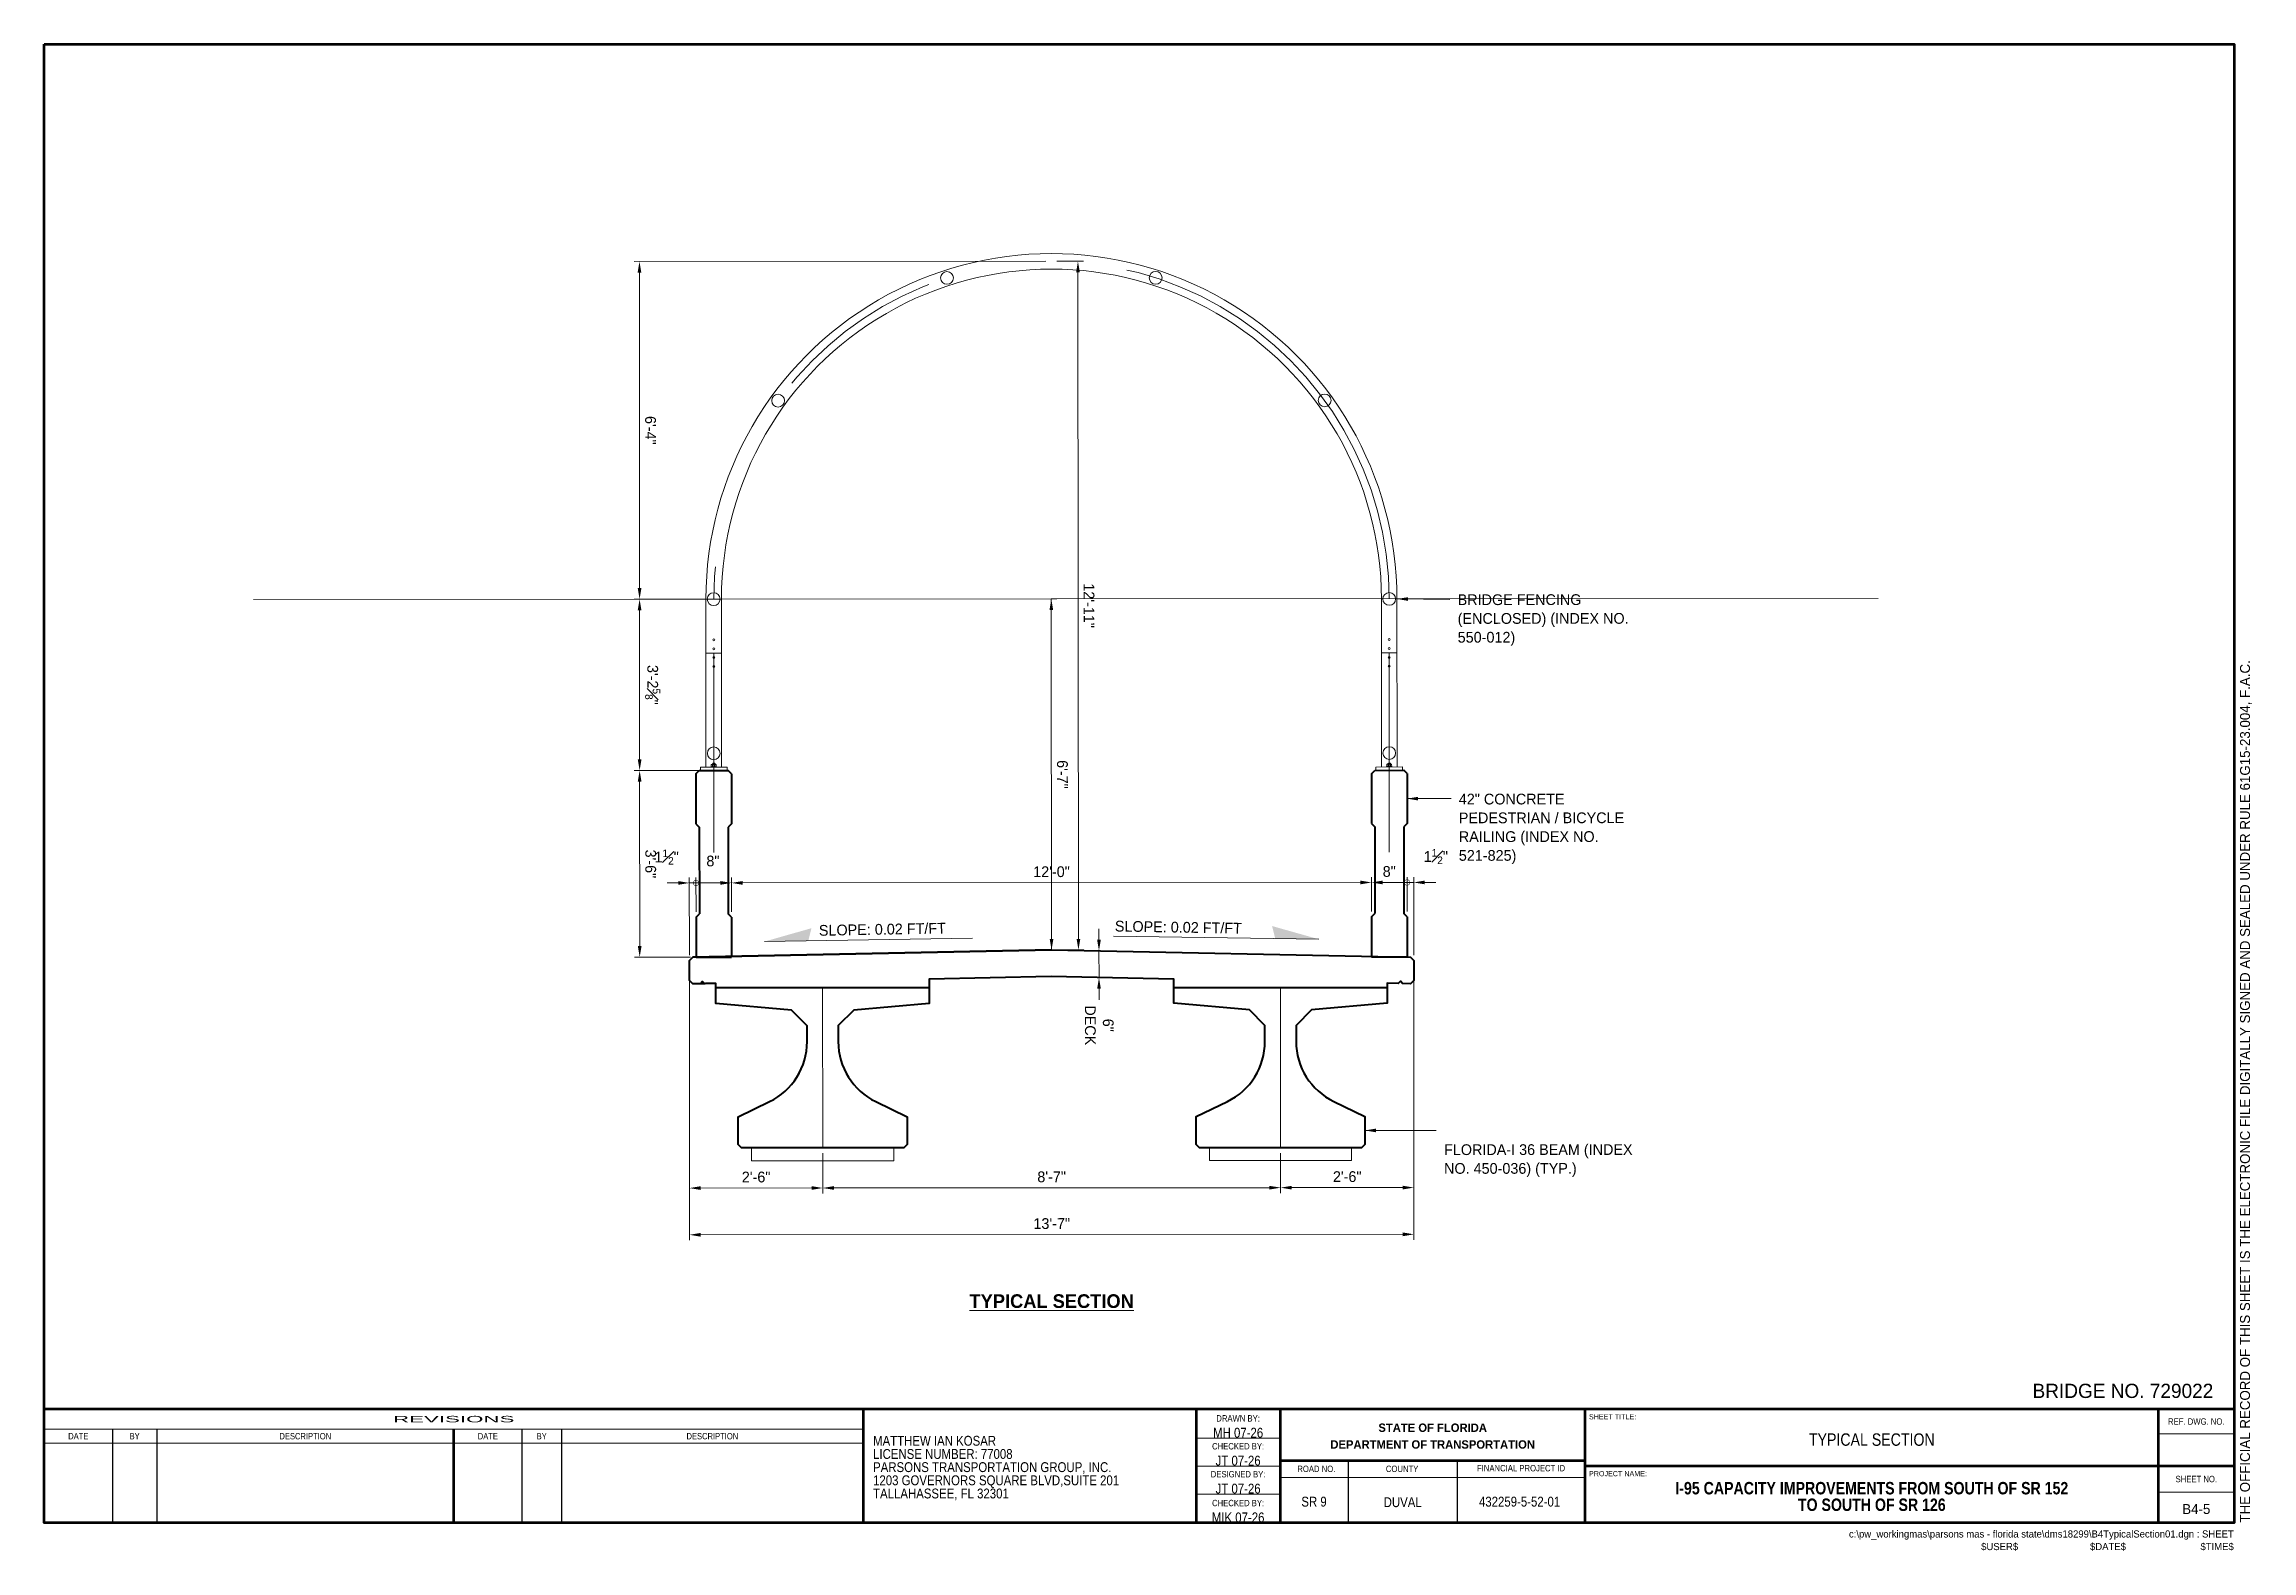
# Paper-space layout 'Sheet' of a CAD drawing. Extents: x 0.05 to 1.34, y -0.01 to 0.87.
import ezdxf
from ezdxf.enums import TextEntityAlignment as Align

# ---------------------------------------------------------------- set-up
doc = ezdxf.new("R2010")
doc.units = 0
doc.header["$LTSCALE"] = 12
doc.header["$MEASUREMENT"] = 0
doc.linetypes.add('DGN Style 4', pattern=[0.039449, 0.019712, -0.009856, 2.5e-05, -0.009856])
doc.linetypes.add('DGN Style 7', pattern=[0.04928, 0.022176, -0.009856, 0.007392, -0.009856])
doc.layers.add('ActivePts-ConstElements', color=14, linetype='Continuous', lineweight=0, plot=False)
for name, color, linetype, lineweight in [('BeamConc', 3, 'Continuous', 40), ('BearingPadMisc', 5, 'Continuous', 13), ('Border', 7, 'Continuous', 13), ('CL_Major', 1, 'DGN Style 7', 0), ('CL_Minor', 7, 'DGN Style 4', 0), ('DeckConc_pm', 134, 'Continuous', 40), ('Dimension', 7, 'Continuous', 0), ('SteelMisc', 40, 'Continuous', 13), ('Symbols', 7, 'Continuous', 13), ('TextMisc', 7, 'Continuous', 13), ('TextStructShtNo', 7, 'Continuous', 0), ('TextStructures', 7, 'Continuous', 0), ('TextStructuresLabel', 7, 'Continuous', 0), ('TrafBarrierConc', 3, 'Continuous', 40)]:
    doc.layers.add(name, color=color, linetype=linetype, lineweight=lineweight)
doc.styles.add('FDOT (Small)', font='', dxfattribs={"height": 0.005833})
doc.styles.add('FDOT Bold (Medium)', font='txt', dxfattribs={"height": 0.008333})
doc.styles.add('FDOT Structures Annotation', font='', dxfattribs={"height": 0.0063})
doc.styles.add('FDOT Structures Elevation Scale Text', font='', dxfattribs={"height": 0.0063})
doc.styles.add('FDOT Structures Views_SectionArrow', font='txt', dxfattribs={"height": 0.008})
doc.styles.add('Style-Arial', font='arial.ttf')
doc.styles.add('Style-FDOT', font='')
doc.styles.add('Style-FDOT Bold', font='txt')
doc.styles.add('Style-FDOT Imprint Bold', font='')
doc.styles.add('Style-FDOT Mono', font='')
doc.styles.get('FDOT (Small)').set_extended_font_data('FDOT')
doc.styles.get('FDOT Structures Annotation').set_extended_font_data('FDOT')
doc.styles.get('FDOT Structures Elevation Scale Text').set_extended_font_data('FDOT')
doc.styles.get('Style-FDOT').set_extended_font_data('FDOT')
doc.styles.get('Style-FDOT Imprint Bold').set_extended_font_data('FDOT Imprint Bold')
doc.styles.get('Style-FDOT Mono').set_extended_font_data('FDOT Mono')
doc.dimstyles.new('FDOT Structures Line Leader', dxfattribs={"dimtxt": 0.0063, "dimasz": 0.006509, "dimexe": 0.00315, "dimexo": 0.00315, "dimgap": 0.00315, "dimtad": 1, "dimdec": 3, "dimlfac": 12, "dimzin": 11, "dimdsep": 46, "dimlunit": 4, "dimtxsty": 'FDOT Structures Annotation', "dimcen": 0, "dimaunit": 1, "dimadec": 8, "dimazin": 3, "dimtfac": 0.7, "dimtdec": 0, "dimtmove": 1, "dimatfit": 3, "dimldrblk": 'NONE', "dimfxl": 1, "dimfrac": 1, "dimtolj": 1, "dimtzin": 11, "dimlwd": 0, "dimlwe": 0, "dimarcsym": 0})
doc.dimstyles.new('FDOT Structures Note-Arrow', dxfattribs={"dimtxt": 0.0063, "dimasz": 0.006509, "dimexe": 0.00315, "dimexo": 0.00315, "dimgap": 0.00315, "dimtad": 1, "dimdec": 3, "dimlfac": 12, "dimzin": 15, "dimdsep": 46, "dimlunit": 4, "dimtxsty": 'FDOT Structures Annotation', "dimcen": 0, "dimclrd": 256, "dimclre": 256, "dimaunit": 1, "dimadec": 8, "dimazin": 3, "dimtfac": 0.7, "dimtdec": 0, "dimtofl": 0, "dimtmove": 1, "dimatfit": 1, "dimfxl": 1, "dimfrac": 1, "dimtolj": 1, "dimtzin": 15, "dimlwd": -1, "dimlwe": 0, "dimarcsym": 0})

psp = doc.layouts.new('Sheet')

# ---------------------------------------------------------------- texts
at = {"layer": 'Dimension', "linetype": 'Continuous', "lineweight": 0, "char_height": 0.0063, "rotation": 0.0390184, "line_spacing_factor": 1.047619, "style": 'FDOT Structures Elevation Scale Text'}
for s, insert, width, attachment_point in [('BRIDGE FENCING (ENCLOSED) (INDEX NO. 550-012)', (0.874167, 0.548389), 0.10035, 1), ('42" CONCRETE PEDESTRIAN / BICYCLE RAILING (INDEX NO. 521-825)', (0.874858, 0.390327), 0.1116, 7), ('FLORIDA-I 36 BEAM (INDEX NO. 450-036) (TYP.)', (0.866199, 0.20688), 0.1116, 7)]:
    psp.add_mtext(s, dxfattribs=dict(at, insert=insert, width=width, attachment_point=attachment_point))

# ---------------------------------------------------------------- blocks, each defined once
blk = doc.blocks.new('Beam-FI-36')
at = {"layer": 'BeamConc', "flags": 128}
blk.add_lwpolyline([(2, 0), (2, -0.291667), (0.583333, -0.416667), (0.291667, -0.708334), (0.291667, -1.007863, 0.287591), (0.997216, -2.133062), (1.583333, -2.416667), (1.583334, -2.9375), (1.520834, -3), (-1.520834, -3), (-1.583333, -2.9375), (-1.583333, -2.416667), (-0.997216, -2.133062, 0.287591), (-0.291667, -1.007863), (-0.291667, -0.708334), (-0.583333, -0.416667), (-2, -0.291667), (-2, 0)], format="xyb", dxfattribs=at)
at = {"layer": 'CL_Minor'}
blk.add_line((0, 0), (0, -3), dxfattribs=at)
blk = doc.blocks.new('Beam-FI-36_1')
at = {"layer": 'BeamConc', "flags": 128}
blk.add_lwpolyline([(2, 0), (2, -0.291667), (0.583333, -0.416667), (0.291667, -0.708334), (0.291667, -1.007863, 0.287591), (0.997216, -2.133062), (1.583334, -2.416667), (1.583334, -2.9375), (1.520834, -3), (-1.520834, -3), (-1.583333, -2.9375), (-1.583333, -2.416667), (-0.997216, -2.133062, 0.287591), (-0.291667, -1.007863), (-0.291667, -0.708334), (-0.583333, -0.416667), (-2, -0.291667), (-2, 0)], format="xyb", dxfattribs=at)
at = {"layer": 'CL_Minor'}
blk.add_line((0, 0), (0, -3), dxfattribs=at)
blk = doc.blocks.new('*U5')
at = {"layer": 'TrafBarrierConc'}
for p, q in [((0.666655, 0.78684), (1.30825, 1.175241)), ((1.653495, 0.604934), (1.30825, 1.175241)), ((-0.744568, -0.140529), (0.645555, 0.701007)), ((0.666655, 0.78684), (0.645555, 0.701007)), ((1.0119, 0.216533), (1.653495, 0.604934)), ((-0.464056, -0.603904), (0.926067, 0.237632)), ((1.0119, 0.216533), (0.926067, 0.237632)), ((-1.632395, -0.604931), (-0.830401, -0.11943)), ((-0.830401, -0.11943), (-0.744568, -0.140529)), ((-1.632395, -0.604931), (-1.653495, -0.690764)), ((-1.372983, -1.154139), (-1.653495, -0.690764)), ((-1.28715, -1.175238), (-0.485156, -0.689737)), ((-0.485156, -0.689737), (-0.464056, -0.603904)), ((-1.28715, -1.175238), (-1.372983, -1.154139))]:
    blk.add_line(p, q, dxfattribs=at)
blk = doc.blocks.new('*U6')
at = {"layer": 'TrafBarrierConc'}
for p, q in [((0.666655, 0.78684), (1.30825, 1.175241)), ((1.653495, 0.604934), (1.30825, 1.175241)), ((-0.744568, -0.140529), (0.645555, 0.701007)), ((0.666655, 0.78684), (0.645555, 0.701007)), ((1.0119, 0.216533), (1.653495, 0.604934)), ((-0.464056, -0.603904), (0.926067, 0.237632)), ((1.0119, 0.216533), (0.926067, 0.237632)), ((-1.632395, -0.604931), (-0.830401, -0.11943)), ((-0.830401, -0.11943), (-0.744568, -0.140529)), ((-1.632395, -0.604931), (-1.653495, -0.690764)), ((-1.372983, -1.154139), (-1.653495, -0.690764)), ((-1.28715, -1.175238), (-0.485156, -0.689737)), ((-0.485156, -0.689737), (-0.464056, -0.603904)), ((-1.28715, -1.175238), (-1.372983, -1.154139))]:
    blk.add_line(p, q, dxfattribs=at)
blk = doc.blocks.new('*D7')
at = {"layer": 'Defpoints', "color": 0, "linetype": 'Continuous', "lineweight": 0, "transparency": 16777216}
for p in [(0.663991, 0.339426), (0.663991, 0.339426), (0.664002, 0.323798)]:
    blk.add_point(p, dxfattribs=at)
at = {"layer": 'Dimension', "color": 0, "linetype": 'Continuous', "lineweight": 0, "transparency": 16777216}
for p, q in [((0.663986, 0.345935), (0.663982, 0.352444)), ((0.664002, 0.323798), (0.663991, 0.339426)), ((0.664006, 0.317289), (0.66401, 0.31078))]:
    blk.add_line(p, q, dxfattribs=at)
for points in [[(0.665071, 0.345936), (0.662902, 0.345934), (0.663991, 0.339426)], [(0.665091, 0.31729), (0.662921, 0.317288), (0.664002, 0.323798)]]:
    blk.add_solid(points, dxfattribs=at)
at = {"layer": 'Dimension', "color": 0, "linetype": 'Continuous', "lineweight": 0, "transparency": 16777216, "insert": (0.664129, 0.295828), "char_height": 0.0063, "attachment_point": 5, "rotation": 270.039018, "style": 'Style-FDOT Bold'}
blk.add_mtext('\\A1;6"\\PDECK', dxfattribs=at)
blk = doc.blocks.new('_None')
blk = doc.blocks.new('*D8')
at = {"layer": 'Defpoints', "color": 0, "linetype": 'Continuous', "lineweight": 0, "transparency": 16777216}
for p in [(0.423967, 0.32198), (0.848446, 0.322125), (0.848547, 0.173327)]:
    blk.add_point(p, dxfattribs=at)
at = {"layer": 'Dimension', "linetype": 'Continuous', "lineweight": 0, "transparency": 16777216}
for p, q in [((0.423969, 0.31883), (0.424071, 0.169888)), ((0.848448, 0.318975), (0.84855, 0.170177))]:
    blk.add_line(p, q, dxfattribs=at)
at = {"layer": 'Dimension', "color": 0, "linetype": 'Continuous', "lineweight": 0, "transparency": 16777216}
blk.add_line((0.430578, 0.173042), (0.842038, 0.173323), dxfattribs=at)
for points in [[(0.430577, 0.174127), (0.430579, 0.171957), (0.424069, 0.173038)], [(0.842038, 0.174407), (0.842039, 0.172238), (0.848547, 0.173327)]]:
    blk.add_solid(points, dxfattribs=at)
at = {"layer": 'Dimension', "color": 0, "linetype": 'Continuous', "lineweight": 0, "transparency": 16777216, "insert": (0.636304, 0.179593), "char_height": 0.0063, "attachment_point": 5, "rotation": 0.039018, "style": 'Style-FDOT Bold'}
blk.add_mtext('\\A1;13\'-7"', dxfattribs=at)
blk = doc.blocks.new('*D9')
at = {"layer": 'Defpoints', "color": 0, "linetype": 'Continuous', "lineweight": 0, "transparency": 16777216}
for p in [(0.82368, 0.379519), (0.448694, 0.359179), (0.823694, 0.359307)]:
    blk.add_point(p, dxfattribs=at)
at = {"layer": 'Dimension', "linetype": 'Continuous', "lineweight": 0, "transparency": 16777216}
for p, q in [((0.448692, 0.362329), (0.448678, 0.382414)), ((0.823692, 0.362457), (0.823678, 0.382669))]:
    blk.add_line(p, q, dxfattribs=at)
at = {"layer": 'Dimension', "color": 0, "linetype": 'Continuous', "lineweight": 0, "transparency": 16777216}
blk.add_line((0.45519, 0.379268), (0.817171, 0.379515), dxfattribs=at)
for points in [[(0.455189, 0.380353), (0.45519, 0.378183), (0.44868, 0.379264)], [(0.81717, 0.3806), (0.817172, 0.37843), (0.82368, 0.379519)]]:
    blk.add_solid(points, dxfattribs=at)
at = {"layer": 'Dimension', "color": 0, "linetype": 'Continuous', "lineweight": 0, "transparency": 16777216, "insert": (0.636176, 0.385802), "char_height": 0.0063, "attachment_point": 5, "rotation": 0.039018, "style": 'Style-FDOT Bold'}
blk.add_mtext('\\A1;12\'-0"', dxfattribs=at)
blk = doc.blocks.new('TerminatorDotX_0.3')
at = {"color": 0, "linetype": 'ByBlock', "lineweight": -2}
blk.add_line((0, 0), (-1, 0), dxfattribs=at)
at = {"color": 0, "linetype": 'ByBlock', "lineweight": -2, "const_width": 0.5}
blk.add_lwpolyline([(-0.021196, 0, 1), (0.021196, 0, 1)], format="xyb", close=True, dxfattribs=at)
blk = doc.blocks.new('*D11')
at = {"layer": 'Defpoints', "color": 0, "linetype": 'Continuous', "lineweight": 0, "transparency": 16777216}
for p in [(0.844513, 0.379533), (0.844527, 0.359314), (0.848442, 0.333847)]:
    blk.add_point(p, dxfattribs=at)
at = {"layer": 'Dimension', "color": 0, "linetype": 'Continuous', "lineweight": 0, "transparency": 16777216}
for p, q in [((0.838004, 0.379529), (0.831495, 0.379524)), ((0.848411, 0.379536), (0.844513, 0.379533)), ((0.85492, 0.37954), (0.861429, 0.379545))]:
    blk.add_line(p, q, dxfattribs=at)
at = {"layer": 'Dimension', "linetype": 'Continuous', "lineweight": 0, "transparency": 16777216}
for p, q in [((0.844525, 0.362464), (0.844511, 0.382683)), ((0.84844, 0.336997), (0.848409, 0.382686))]:
    blk.add_line(p, q, dxfattribs=at)
at = {"layer": 'Dimension', "color": 0, "linetype": 'Continuous', "lineweight": 0, "transparency": 16777216}
blk.add_solid([(0.854919, 0.380625), (0.854921, 0.378456), (0.848411, 0.379536)], dxfattribs=at)
at = {"layer": 'Dimension', "color": 0, "linetype": 'Continuous', "lineweight": 0, "transparency": 16777216, "xscale": 0.006509, "yscale": 0.006509, "zscale": 0.006509, "rotation": 0.039039}
blk.add_blockref('TerminatorDotX_0.3', (0.844513, 0.379533), dxfattribs=at)
at = {"layer": 'Dimension', "color": 0, "linetype": 'Continuous', "lineweight": 0, "transparency": 16777216, "insert": (0.861372, 0.394737), "char_height": 0.0063, "attachment_point": 5, "rotation": 0.039018, "style": 'Style-FDOT Bold'}
blk.add_mtext('\\A1;1{\\H0.7x;\\S1#2;}"', dxfattribs=at)
blk = doc.blocks.new('*D12')
at = {"layer": 'Defpoints', "color": 0, "linetype": 'Continuous', "lineweight": 0, "transparency": 16777216}
for p in [(0.844513, 0.379533), (0.823694, 0.359307), (0.844527, 0.359314)]:
    blk.add_point(p, dxfattribs=at)
at = {"layer": 'Dimension', "linetype": 'Continuous', "lineweight": 0, "transparency": 16777216}
for p, q in [((0.823692, 0.362457), (0.823678, 0.382669)), ((0.844525, 0.362464), (0.844511, 0.382683))]:
    blk.add_line(p, q, dxfattribs=at)
at = {"layer": 'Dimension', "color": 0, "linetype": 'Continuous', "lineweight": 0, "transparency": 16777216}
blk.add_line((0.830189, 0.379524), (0.838004, 0.379529), dxfattribs=at)
blk.add_solid([(0.830188, 0.380608), (0.83019, 0.378439), (0.82368, 0.379519)], dxfattribs=at)
at = {"layer": 'Dimension', "color": 0, "linetype": 'Continuous', "lineweight": 0, "transparency": 16777216, "xscale": 0.006509, "yscale": 0.006509, "zscale": 0.006509, "rotation": 0.039039}
blk.add_blockref('TerminatorDotX_0.3', (0.844513, 0.379533), dxfattribs=at)
at = {"layer": 'Dimension', "color": 0, "linetype": 'Continuous', "lineweight": 0, "transparency": 16777216, "insert": (0.834092, 0.385937), "char_height": 0.0063, "attachment_point": 5, "rotation": 0.039018, "style": 'Style-FDOT Bold'}
blk.add_mtext('\\A1;8"', dxfattribs=at)
blk = doc.blocks.new('*D13')
at = {"layer": 'Defpoints', "color": 0, "linetype": 'Continuous', "lineweight": 0, "transparency": 16777216}
for p in [(0.427847, 0.379249), (0.427861, 0.359172), (0.448694, 0.359179)]:
    blk.add_point(p, dxfattribs=at)
at = {"layer": 'Dimension', "linetype": 'Continuous', "lineweight": 0, "transparency": 16777216}
for p, q in [((0.427859, 0.362322), (0.427845, 0.382399)), ((0.448692, 0.362329), (0.448678, 0.382414))]:
    blk.add_line(p, q, dxfattribs=at)
at = {"layer": 'Dimension', "color": 0, "linetype": 'Continuous', "lineweight": 0, "transparency": 16777216}
blk.add_line((0.442171, 0.379259), (0.434356, 0.379254), dxfattribs=at)
blk.add_solid([(0.442171, 0.380344), (0.442172, 0.378174), (0.44868, 0.379264)], dxfattribs=at)
at = {"layer": 'Dimension', "color": 0, "linetype": 'Continuous', "lineweight": 0, "transparency": 16777216, "xscale": 0.006509, "yscale": 0.006509, "zscale": 0.006509, "rotation": 180.039039}
blk.add_blockref('TerminatorDotX_0.3', (0.427847, 0.379249), dxfattribs=at)
at = {"layer": 'Dimension', "color": 0, "linetype": 'Continuous', "lineweight": 0, "transparency": 16777216, "insert": (0.437782, 0.392076), "char_height": 0.0063, "attachment_point": 5, "rotation": 0.039018, "style": 'Style-FDOT Bold'}
blk.add_mtext('\\A1;8"', dxfattribs=at)
blk = doc.blocks.new('*D14')
at = {"layer": 'Defpoints', "color": 0, "linetype": 'Continuous', "lineweight": 0, "transparency": 16777216}
for p in [(0.427847, 0.379249), (0.427861, 0.359172), (0.423963, 0.333702)]:
    blk.add_point(p, dxfattribs=at)
at = {"layer": 'Dimension', "color": 0, "linetype": 'Continuous', "lineweight": 0, "transparency": 16777216}
for p, q in [((0.417423, 0.379242), (0.410914, 0.379238)), ((0.423932, 0.379247), (0.427847, 0.379249)), ((0.434356, 0.379254), (0.440865, 0.379258))]:
    blk.add_line(p, q, dxfattribs=at)
at = {"layer": 'Dimension', "linetype": 'Continuous', "lineweight": 0, "transparency": 16777216}
for p, q in [((0.423961, 0.336852), (0.42393, 0.382397)), ((0.427859, 0.362322), (0.427845, 0.382399))]:
    blk.add_line(p, q, dxfattribs=at)
at = {"layer": 'Dimension', "color": 0, "linetype": 'Continuous', "lineweight": 0, "transparency": 16777216}
blk.add_solid([(0.417422, 0.380327), (0.417424, 0.378157), (0.423932, 0.379247)], dxfattribs=at)
at = {"layer": 'Dimension', "color": 0, "linetype": 'Continuous', "lineweight": 0, "transparency": 16777216, "xscale": 0.006509, "yscale": 0.006509, "zscale": 0.006509, "rotation": 180.039039}
blk.add_blockref('TerminatorDotX_0.3', (0.427847, 0.379249), dxfattribs=at)
at = {"layer": 'Dimension', "color": 0, "linetype": 'Continuous', "lineweight": 0, "transparency": 16777216, "insert": (0.410673, 0.39443), "char_height": 0.0063, "attachment_point": 5, "rotation": 0.039018, "style": 'Style-FDOT Bold'}
blk.add_mtext('\\A1;1{\\H0.7x;\\S1#2;}"', dxfattribs=at)
blk = doc.blocks.new('Arrow-Slope-Right')
at = {"layer": 'Dimension'}
blk.add_line((0.060201, -0.00095), (-0.060201, 0.00095), dxfattribs=at)
at = {"layer": 'Symbols', "color": 7, "linetype": 'Continuous', "lineweight": 0, "extrusion": (0, 0, -1)}
blk.add_solid([(-0.060201, -0.00095), (-0.032762, 0.006823), (-0.034613, -0.00055)], dxfattribs=at)
at = {"layer": 'TextStructures', "lineweight": 13, "insert": (-0.059323, 0.010021), "char_height": 0.0063, "attachment_point": 1, "rotation": 358.965869, "line_spacing_factor": 0.6, "style": 'Style-FDOT', "bg_fill": 3, "box_fill_scale": 1, "bg_fill_color": 7, "bg_fill_transparency": 0}
blk.add_mtext('SLOPE: 0.02 FT/FT', dxfattribs=at)
blk = doc.blocks.new('Arrow-Slope-Left')
at = {"layer": 'Dimension'}
blk.add_line((-0.060865, -0.000952), (0.060865, 0.000952), dxfattribs=at)
at = {"layer": 'Symbols', "color": 7, "linetype": 'Continuous', "lineweight": 0, "extrusion": (0, 0, -1)}
blk.add_solid([(0.035277, -0.000552), (0.060865, -0.000952), (0.033427, 0.006821)], dxfattribs=at)
at = {"layer": 'TextStructures', "color": 7, "linetype": 'Continuous', "lineweight": 13, "insert": (-0.029132, 0.008671), "char_height": 0.0063, "attachment_point": 1, "rotation": 0.998716, "line_spacing_factor": 0.6, "style": 'Style-FDOT', "bg_fill": 3, "box_fill_scale": 1, "bg_fill_color": 7, "bg_fill_transparency": 0}
blk.add_mtext('SLOPE: 0.02 FT/FT', dxfattribs=at)
blk = doc.blocks.new('*D19')
at = {"layer": 'Defpoints', "color": 0, "linetype": 'Continuous', "lineweight": 0, "transparency": 16777216}
for p in [(0.423965, 0.327841), (0.502098, 0.224018), (0.502114, 0.200478)]:
    blk.add_point(p, dxfattribs=at)
at = {"layer": 'Dimension', "linetype": 'Continuous', "lineweight": 0, "transparency": 16777216}
for p, q in [((0.423967, 0.324691), (0.424054, 0.197275)), ((0.5021, 0.220868), (0.502116, 0.197328))]:
    blk.add_line(p, q, dxfattribs=at)
at = {"layer": 'Dimension', "color": 0, "linetype": 'Continuous', "lineweight": 0, "transparency": 16777216}
blk.add_line((0.430561, 0.20043), (0.495605, 0.200474), dxfattribs=at)
for points in [[(0.43056, 0.201514), (0.430562, 0.199345), (0.424052, 0.200425)], [(0.495604, 0.201559), (0.495606, 0.199389), (0.502114, 0.200478)]]:
    blk.add_solid(points, dxfattribs=at)
at = {"layer": 'Dimension', "color": 0, "linetype": 'Continuous', "lineweight": 0, "transparency": 16777216, "insert": (0.463079, 0.206863), "char_height": 0.0063, "attachment_point": 5, "rotation": 0.039018, "style": 'Style-FDOT Bold'}
blk.add_mtext('\\A1;2\'-6"', dxfattribs=at)
blk = doc.blocks.new('*D17')
at = {"layer": 'Defpoints', "color": 0, "linetype": 'Continuous', "lineweight": 0, "transparency": 16777216}
for p in [(0.502098, 0.224018), (0.770382, 0.224109), (0.770398, 0.200661)]:
    blk.add_point(p, dxfattribs=at)
at = {"layer": 'Dimension', "linetype": 'Continuous', "lineweight": 0, "transparency": 16777216}
for p, q in [((0.5021, 0.220868), (0.502116, 0.197328)), ((0.770384, 0.220959), (0.7704, 0.197511))]:
    blk.add_line(p, q, dxfattribs=at)
at = {"layer": 'Dimension', "color": 0, "linetype": 'Continuous', "lineweight": 0, "transparency": 16777216}
blk.add_line((0.508623, 0.200483), (0.763889, 0.200657), dxfattribs=at)
for points in [[(0.508622, 0.201568), (0.508624, 0.199398), (0.502114, 0.200478)], [(0.763888, 0.201742), (0.76389, 0.199572), (0.770398, 0.200661)]]:
    blk.add_solid(points, dxfattribs=at)
at = {"layer": 'Dimension', "color": 0, "linetype": 'Continuous', "lineweight": 0, "transparency": 16777216, "insert": (0.636252, 0.206981), "char_height": 0.0063, "attachment_point": 5, "rotation": 0.039018, "style": 'Style-FDOT Bold'}
blk.add_mtext('\\A1;8\'-7"', dxfattribs=at)
blk = doc.blocks.new('*D18')
at = {"layer": 'Defpoints', "color": 0, "linetype": 'Continuous', "lineweight": 0, "transparency": 16777216}
for p in [(0.848444, 0.327986), (0.770382, 0.224109), (0.848531, 0.200714)]:
    blk.add_point(p, dxfattribs=at)
at = {"layer": 'Dimension', "linetype": 'Continuous', "lineweight": 0, "transparency": 16777216}
for p, q in [((0.848446, 0.324836), (0.848533, 0.197564)), ((0.770384, 0.220959), (0.7704, 0.197511))]:
    blk.add_line(p, q, dxfattribs=at)
at = {"layer": 'Dimension', "color": 0, "linetype": 'Continuous', "lineweight": 0, "transparency": 16777216}
blk.add_line((0.776907, 0.200666), (0.842022, 0.20071), dxfattribs=at)
for points in [[(0.776906, 0.20175), (0.776908, 0.199581), (0.770398, 0.200661)], [(0.842021, 0.201795), (0.842022, 0.199625), (0.848531, 0.200714)]]:
    blk.add_solid(points, dxfattribs=at)
at = {"layer": 'Dimension', "color": 0, "linetype": 'Continuous', "lineweight": 0, "transparency": 16777216, "insert": (0.80946, 0.207099), "char_height": 0.0063, "attachment_point": 5, "rotation": 0.039018, "style": 'Style-FDOT Bold'}
blk.add_mtext('\\A1;2\'-6"', dxfattribs=at)
blk = doc.blocks.new('*D21')
at = {"layer": 'Defpoints', "color": 0, "lineweight": 0, "transparency": 16777216}
for p in [(0.438215, 0.545567), (0.63606, 0.545702), (0.636201, 0.339972)]:
    blk.add_point(p, dxfattribs=at)
at = {"layer": 'Dimension', "lineweight": 0, "transparency": 16777216}
blk.add_line((0.441365, 0.545569), (0.63921, 0.545704), dxfattribs=at)
at = {"layer": 'Dimension', "transparency": 16777216}
blk.add_line((0.636196, 0.346482), (0.636065, 0.539192), dxfattribs=at)
at = {"layer": 'Dimension', "lineweight": 0, "transparency": 16777216}
for points in [[(0.63715, 0.539193), (0.63498, 0.539192), (0.63606, 0.545702)], [(0.637281, 0.346482), (0.635111, 0.346481), (0.636201, 0.339972)]]:
    blk.add_solid(points, dxfattribs=at)
at = {"layer": 'Dimension', "color": 0, "transparency": 16777216, "insert": (0.642541, 0.442841), "char_height": 0.0063, "attachment_point": 5, "rotation": 270.039018, "style": 'Style-FDOT Bold'}
blk.add_mtext('\\A1;6\'-7"', dxfattribs=at)
blk = doc.blocks.new('*D20')
at = {"layer": 'Defpoints', "color": 0, "lineweight": 0, "transparency": 16777216}
for p in [(0.636064, 0.743551), (0.651676, 0.743561), (0.636201, 0.339972)]:
    blk.add_point(p, dxfattribs=at)
at = {"layer": 'Dimension', "lineweight": 0, "transparency": 16777216}
for p, q in [((0.639214, 0.743553), (0.654826, 0.743564)), ((0.639351, 0.339975), (0.655101, 0.339985))]:
    blk.add_line(p, q, dxfattribs=at)
at = {"layer": 'Dimension', "transparency": 16777216}
blk.add_line((0.651946, 0.346492), (0.65168, 0.737052), dxfattribs=at)
at = {"layer": 'Dimension', "lineweight": 0, "transparency": 16777216}
for points in [[(0.652765, 0.737053), (0.650595, 0.737052), (0.651676, 0.743561)], [(0.653031, 0.346493), (0.650861, 0.346492), (0.651951, 0.339983)]]:
    blk.add_solid(points, dxfattribs=at)
at = {"layer": 'Dimension', "color": 0, "transparency": 16777216, "insert": (0.658163, 0.541777), "char_height": 0.0063, "attachment_point": 5, "rotation": 270.039018, "style": 'Style-FDOT Bold'}
blk.add_mtext('\\A1;12\'-11"', dxfattribs=at)
blk = doc.blocks.new('*D22')
at = {"layer": 'Defpoints', "color": 0, "lineweight": 0, "transparency": 16777216}
for p in [(0.394828, 0.445098), (0.438248, 0.445113), (0.427869, 0.335735)]:
    blk.add_point(p, dxfattribs=at)
at = {"layer": 'Dimension', "lineweight": 0, "transparency": 16777216}
for p, q in [((0.435098, 0.445112), (0.391678, 0.445097)), ((0.424719, 0.335734), (0.391716, 0.335722))]:
    blk.add_line(p, q, dxfattribs=at)
at = {"layer": 'Dimension', "transparency": 16777216}
blk.add_line((0.394864, 0.342233), (0.394831, 0.438589), dxfattribs=at)
at = {"layer": 'Dimension', "lineweight": 0, "transparency": 16777216}
for points in [[(0.395916, 0.43859), (0.393746, 0.438589), (0.394828, 0.445098)], [(0.395948, 0.342233), (0.393779, 0.342232), (0.394866, 0.335723)]]:
    blk.add_solid(points, dxfattribs=at)
at = {"layer": 'Dimension', "color": 0, "transparency": 16777216, "insert": (0.401258, 0.390413), "char_height": 0.0063, "attachment_point": 5, "rotation": 270.019538, "style": 'Style-FDOT Bold'}
blk.add_mtext('\\A1;3\'-6"', dxfattribs=at)
blk = doc.blocks.new('*D23')
at = {"layer": 'Defpoints', "color": 0, "lineweight": 0, "transparency": 16777216}
for p in [(0.394794, 0.545552), (0.438215, 0.545567), (0.438248, 0.445113)]:
    blk.add_point(p, dxfattribs=at)
at = {"layer": 'Dimension', "lineweight": 0, "transparency": 16777216}
for p, q in [((0.435065, 0.545566), (0.391644, 0.545551)), ((0.435098, 0.445112), (0.391678, 0.445097))]:
    blk.add_line(p, q, dxfattribs=at)
at = {"layer": 'Dimension', "transparency": 16777216}
blk.add_line((0.394826, 0.451608), (0.394796, 0.539043), dxfattribs=at)
at = {"layer": 'Dimension', "lineweight": 0, "transparency": 16777216}
for points in [[(0.395881, 0.539043), (0.393712, 0.539042), (0.394794, 0.545552)], [(0.395911, 0.451608), (0.393741, 0.451607), (0.394828, 0.445098)]]:
    blk.add_solid(points, dxfattribs=at)
at = {"layer": 'Dimension', "color": 0, "transparency": 16777216, "insert": (0.402494, 0.495328), "char_height": 0.0063, "attachment_point": 5, "rotation": 270.019538, "style": 'Style-FDOT Bold'}
blk.add_mtext('\\A1;3\'-2{\\H0.7x;\\S5#8;}"', dxfattribs=at)
blk = doc.blocks.new('*D24')
at = {"layer": 'Defpoints', "color": 0, "lineweight": 0, "transparency": 16777216}
for p in [(0.394727, 0.743469), (0.636064, 0.743551), (0.438215, 0.545567)]:
    blk.add_point(p, dxfattribs=at)
at = {"layer": 'Dimension', "lineweight": 0, "transparency": 16777216}
for p, q in [((0.632914, 0.74355), (0.391577, 0.743467)), ((0.435065, 0.545566), (0.391644, 0.545551))]:
    blk.add_line(p, q, dxfattribs=at)
at = {"layer": 'Dimension', "transparency": 16777216}
blk.add_line((0.394792, 0.552061), (0.394729, 0.736959), dxfattribs=at)
at = {"layer": 'Dimension', "lineweight": 0, "transparency": 16777216}
for points in [[(0.395814, 0.73696), (0.393644, 0.736959), (0.394727, 0.743469)], [(0.395877, 0.552061), (0.393707, 0.552061), (0.394794, 0.545552)]]:
    blk.add_solid(points, dxfattribs=at)
at = {"layer": 'Dimension', "color": 0, "transparency": 16777216, "insert": (0.401171, 0.644512), "char_height": 0.0063, "attachment_point": 5, "rotation": 270.019538, "style": 'Style-FDOT Bold'}
blk.add_mtext('\\A1;6\'-4"', dxfattribs=at)
blk = doc.blocks.new('11x17 Structures Sheet Border')
at = {"layer": 'Border', "lineweight": 80}
blk.add_line((1.329161, 0.070862), (0.045879, 0.070862), dxfattribs=at)
at = {"layer": 'Border', "linetype": 'Continuous', "lineweight": 53}
for p, q in [((0.52586, 0.070862), (0.52586, 0.004198)), ((0.720852, 0.070862), (0.720852, 0.004198)), ((0.770195, 0.070862), (0.770195, 0.004198)), ((0.948855, 0.004198), (0.948855, 0.070862)), ((1.284845, 0.004198), (1.284845, 0.070862)), ((0.28587, 0.0043), (0.28587, 0.059196)), ((0.770195, 0.040863), (0.948855, 0.040863)), ((1.329161, 0.03753), (0.948855, 0.03753))]:
    blk.add_line(p, q, dxfattribs=at)
at = {"layer": 'Border', "linetype": 'Continuous', "lineweight": 13}
for p, q in [((0.52586, 0.059196), (0.045879, 0.059196)), ((0.720852, 0.053848), (0.770195, 0.053848)), ((1.329161, 0.056343), (1.284845, 0.056343)), ((0.52586, 0.050863), (0.045879, 0.050863)), ((0.720852, 0.037466), (0.770195, 0.037466)), ((0.770195, 0.030863), (0.948855, 0.030863)), ((0.720852, 0.021083), (0.770195, 0.021083)), ((1.329161, 0.022295), (1.284845, 0.022295))]:
    blk.add_line(p, q, dxfattribs=at)
at = {"layer": 'Border', "linetype": 'Continuous', "lineweight": 30}
for p, q in [((0.085878, 0.059196), (0.085878, 0.0043)), ((0.111928, 0.059196), (0.111928, 0.003858)), ((0.325868, 0.059196), (0.325868, 0.0043)), ((0.349011, 0.059196), (0.349011, 0.003858)), ((0.810066, 0.040863), (0.810066, 0.004198)), ((0.873836, 0.040863), (0.873836, 0.004198))]:
    blk.add_line(p, q, dxfattribs=at)
at = {"layer": 'Border', "lineweight": 80, "flags": 128}
blk.add_lwpolyline([(0.045879, 0.87083), (1.329161, 0.87083), (1.329161, 0.004198), (0.045879, 0.004198)], close=True, dxfattribs=at)
at = {"layer": 'ActivePts-ConstElements', "linetype": 'Continuous', "lineweight": 0, "flags": 1}
for tag in ['SheetTitle_Top', 'SheetTitle_Bottom', 'Company_City', 'Company_Zip', 'Company_Phone', 'County_Middle', 'Company_Name', 'Company_Street', 'Company_State', 'Company_Fax', 'County_Top', 'County_Bottom', 'License_Number', 'Professional_Name', 'Professional_Type', 'Financial_Project_Id', 'Road_Number', 'RoadwayID', 'Bridge_Number', 'Designed_By', 'Designed_By_Date', 'Drawing_Checked_By', 'Drawing_Checked_By_Date', 'Design_Checked_By', 'Design_Checked_By_Date', 'Bridge_Project_Description', 'Bridge_Project_Description_Top', 'Bridge_Project_Description_Bottom', 'FAC_Note', 'Drawn_By', 'Drawn_By_Date']:
    blk.add_attdef(tag, (0, 0), '', height=0.007292, dxfattribs=at)
at = {"layer": 'TextMisc', "linetype": 'Continuous', "insert": (1.332633, 0.004388), "char_height": 0.005833, "attachment_point": 1, "rotation": 90, "line_spacing_factor": 0.9, "style": 'FDOT (Small)'}
blk.add_mtext('THE OFFICIAL RECORD OF THIS SHEET IS THE ELECTRONIC FILE DIGITALLY SIGNED AND SEALED UNDER RULE 61G15-23.004, F.A.C.', dxfattribs=at)
at = {"layer": 'TextStructures', "lineweight": 13, "style": 'Style-Arial'}
for s, height, width, p in [('REVISIONS', 0.003753, 2.491007, (0.28587, 0.065029)), ('REF. DWG. NO.', 0.00375, 0.861083, (1.307003, 0.063602)), ('SHEET NO.', 0.00375, 0.861083, (1.307003, 0.029912))]:
    blk.add_text(s, height=height, dxfattribs=dict(at, width=width)).set_placement(p, align=Align.MIDDLE_CENTER)
at = {"layer": 'TextStructures', "lineweight": 0, "style": 'Style-Arial'}
for s, height, rotation, width, p in [('DATE', 0.003736, 359.869253, 0.849615, (0.065879, 0.055029)), ('DESCRIPTION', 0.003752, 360, 0.845673, (0.198899, 0.055029)), ('DATE', 0.003736, 360, 0.849615, (0.305869, 0.055029)), ('DESCRIPTION', 0.003752, 360, 0.845673, (0.437436, 0.055029))]:
    blk.add_text(s, height=height, rotation=rotation, dxfattribs=dict(at, width=width)).set_placement(p, align=Align.MIDDLE_CENTER)
for s, height, width, p in [('BY', 0.003753, 0.846461, (0.098903, 0.055029)), ('BY', 0.003753, 0.846461, (0.33744, 0.055029)), ('ROAD NO.', 0.003736, 0.862747, (0.791352, 0.035863)), ('COUNTY', 0.003753, 0.860866, (0.841616, 0.035863)), ('FINANCIAL PROJECT ID', 0.003753, 0.8602, (0.91132, 0.036273))]:
    blk.add_text(s, height=height, dxfattribs=dict(at, width=width)).set_placement(p, align=Align.MIDDLE_CENTER)
at = {"layer": 'TextStructures', "lineweight": 13}
for s, insert, char_height, attachment_point, line_spacing_factor, style in [(' BRIDGE NO. 729022', (1.316956, 0.081523), 0.008333, 6, 0.6, 'FDOT Bold (Medium)'), ('\\H1x;\\W0.864865;MH 07-26', (0.745524, 0.05702), 0.005781, 5, 0.6, 'Style-FDOT Mono'), ('STATE OF FLORIDA\\PDEPARTMENT OF TRANSPORTATION\\P', (0.859525, 0.055042), 0.004921, 5, 1.197447, 'Style-FDOT Imprint Bold'), ('\\H1x;\\W0.864865;JT 07-26', (0.745524, 0.040638), 0.005781, 5, 0.6, 'Style-FDOT Mono'), ('\\H1x;\\W0.864865;JT 07-26', (0.745524, 0.024256), 0.005781, 5, 0.6, 'Style-FDOT Mono'), ('\\H1x;\\W0.864865; \\PDUVAL\\P ', (0.841951, 0.016296), 0.005781, 5, 0.801269, 'Style-FDOT Mono'), ('\\H1x;\\W0.864865;432259-5-52-01', (0.910454, 0.016618), 0.005781, 5, 0.6, 'Style-FDOT Mono'), ('\\H1x;\\W0.864865;MIK 07-26', (0.745524, 0.007371), 0.005781, 5, 0.6, 'Style-FDOT Mono')]:
    blk.add_mtext(s, dxfattribs=dict(at, insert=insert, char_height=char_height, attachment_point=attachment_point, line_spacing_factor=line_spacing_factor, style=style))
at = {"layer": 'TextStructures', "lineweight": 0, "style": 'Style-Arial'}
for s, insert, char_height, attachment_point, line_spacing_factor in [('\\H1x;\\W0.863416;DRAWN BY:', (0.745524, 0.065471), 0.003736, 5, 1.302295), ('SHEET TITLE:', (0.951124, 0.066366), 0.002998, 4, 1.475197), ('\\H1x;\\W0.863416;CHECKED BY:', (0.745524, 0.049089), 0.003736, 5, 1.302295), ('\\H1x;\\W0.863416;DESIGNED BY:', (0.745524, 0.032707), 0.003736, 5, 1.302295), ('PROJECT NAME:\\P', (0.951124, 0.033034), 0.002998, 4, 1.475197), ('\\H1x;\\W0.863416;CHECKED BY:', (0.745524, 0.015821), 0.003736, 5, 1.302295)]:
    blk.add_mtext(s, dxfattribs=dict(at, insert=insert, char_height=char_height, attachment_point=attachment_point, line_spacing_factor=line_spacing_factor))
at = {"layer": 'TextStructures', "lineweight": 13, "char_height": 0.005781, "style": 'Style-FDOT Mono'}
for s, insert, width, attachment_point, line_spacing_factor in [('\\H1x;\\W0.864865;MATTHEW IAN KOSAR\\PLICENSE NUMBER: 77008\\PPARSONS TRANSPORTATION GROUP, INC.\\P1203 GOVERNORS SQUARE BLVD,SUITE 201\\PTALLAHASSEE, FL 32301', (0.531613, 0.036341), 0.185826, 4, 0.801269), ('\\H1x;\\W0.864865;SR 9', (0.789996, 0.016618), 0.0574, 5, 0.6)]:
    blk.add_mtext(s, dxfattribs=dict(at, insert=insert, width=width, attachment_point=attachment_point, line_spacing_factor=line_spacing_factor))
at = {"layer": 'TextStructuresLabel', "lineweight": 30, "char_height": 0.007292, "attachment_point": 5, "style": 'Style-FDOT Bold'}
for s, insert, width, line_spacing_factor in [('\\fFDOT Bold|b1|i0|c00|p7;\\H1x;\\W0.849998; ', (1.11685, 0.061314), 0.278381, 0.6), ('\\fFDOT Bold|b1|i0|c00|p7;\\H1x;\\W0.849998; ', (1.11685, 0.044648), 0.278381, 0.6), ('\\fFDOT Bold|b1|i0|c00|p7;\\H1x;\\W0.849998;I-95 CAPACITY IMPROVEMENTS FROM SOUTH OF SR 152 TO SOUTH OF SR 126', (1.11685, 0.019649), 0.23333, 0.798592), ('\\fFDOT Bold|b1|i0|c00|p7;\\H1x;\\W0.849998; ', (1.11685, 0.027982), 0.278381, 0.6), ('\\fFDOT Bold|b1|i0|c00|p7;\\H1x;\\W0.849998; ', (1.11685, 0.011316), 0.278381, 0.6)]:
    blk.add_mtext(s, dxfattribs=dict(at, insert=insert, width=width, line_spacing_factor=line_spacing_factor))
blk = doc.blocks.new('Structures Sheet Number-Title')
at = {"layer": 'TextMisc', "char_height": 0.004167, "attachment_point": 3, "line_spacing_factor": 1.019993, "style": 'FDOT (Small)'}
for s, insert in [('c:\\\\pw_workingmas\\\\parsons mas - florida state\\\\dms18299\\\\B4TypicalSection01.dgn : SHEET', (-0.000217, -0.004396)), ('$USER$', (-0.126551, -0.011792)), ('$DATE$', (-0.063384, -0.011792)), ('$TIME$', (-0.000217, -0.011792))]:
    blk.add_mtext(s, dxfattribs=dict(at, insert=insert))
at = {"layer": 'TextStructShtNo', "lineweight": 30, "insert": (-0.022158, 0.008076), "char_height": 0.005833, "attachment_point": 5, "line_spacing_factor": 0.6, "style": 'Style-FDOT Bold'}
blk.add_mtext('B4-5', dxfattribs=at)
at = {"layer": 'TextStructures', "lineweight": 30, "insert": (-0.212311, 0.048783), "char_height": 0.007292, "width": 0.2776, "attachment_point": 5, "line_spacing_factor": 0.6, "style": 'Style-FDOT Bold'}
blk.add_mtext('\\H1x;\\W0.849998;TYPICAL SECTION', dxfattribs=at)
blk = doc.blocks.new('FDOTTextTitle')
at = {"layer": 'Symbols', "insert": (0.016529, 0.001094), "char_height": 0.003281, "attachment_point": 5, "line_spacing_factor": 2.56033, "style": 'FDOT Structures Views_SectionArrow'}
blk.add_mtext('\\fFDOT Bold|b0|i0|c00|p7;\\H2.43841x;\\LTYPICAL SECTION', dxfattribs=at)
blk = doc.blocks.new('*U27')
at = {"layer": 'Symbols'}
blk.add_blockref('FDOTTextTitle', (0.00651, 0), dxfattribs=at)

# ---------------------------------------------------------------- dimensions: what is measured, and where the dimension line sits
at = {"layer": 'Dimension'}
for base, p1, p2, angle, picture, middle in [((0.394727, 0.743469), (0.438215, 0.545567), (0.636064, 0.743551), 90.019521, '*D24', (0.401171, 0.644512)), ((0.651676, 0.743561), (0.636201, 0.339972), (0.636064, 0.743551), 90.039039, '*D20', (0.658163, 0.541777)), ((0.394794, 0.545552), (0.438248, 0.445113), (0.438215, 0.545567), 90.019521, '*D23', (0.402494, 0.495328)), ((0.394828, 0.445098), (0.427869, 0.335735), (0.438248, 0.445113), 90.019521, '*D22', (0.401258, 0.390413))]:
    dim = psp.add_linear_dim(base=base, p1=p1, p2=p2, angle=angle, dimstyle='FDOT Structures Note-Arrow', override={"dimlfac": 384, "dimtxsty": 'Style-FDOT Bold', "dimtdec": 3, "dimtmove": 2}, dxfattribs=at)
    dim.commit()
    dim.dimension.update_dxf_attribs({"geometry": picture, "text_midpoint": middle})
at = {"layer": 'Dimension', "linetype": 'Continuous', "lineweight": 0}
for base, p1, p2, angle, picture, middle in [((0.427847, 0.379249), (0.423963, 0.333702), (0.427861, 0.359172), 180.039039, '*D14', (0.410678, 0.386801)), ((0.427847, 0.379249), (0.448694, 0.359179), (0.427861, 0.359172), 180.039039, '*D13', (0.437786, 0.385665)), ((0.844513, 0.379533), (0.848442, 0.333847), (0.844527, 0.359314), 0.039039, '*D11', (0.861377, 0.387108))]:
    dim = psp.add_linear_dim(base=base, p1=p1, p2=p2, angle=angle, dimstyle='FDOT Structures Line Leader', override={"dimlfac": 384, "dimtxsty": 'Style-FDOT Bold', "dimblk2": 'TerminatorDotX_0.3', "dimsah": 1, "dimclre": 256, "dimtdec": 3, "dimatfit": 1}, dxfattribs=at)
    dim.commit()
    dim.dimension.update_dxf_attribs({"geometry": picture, "text_midpoint": middle, "dimtype": 160})
for base, p1, p2, override, picture, middle in [((0.844513, 0.379533), (0.823694, 0.359307), (0.844527, 0.359314), {"dimlfac": 384, "dimtxsty": 'Style-FDOT Bold', "dimblk2": 'TerminatorDotX_0.3', "dimsah": 1, "dimclre": 256, "dimtdec": 3, "dimatfit": 1}, '*D12', (0.834092, 0.385937)), ((0.502114, 0.200478), (0.423965, 0.327841), (0.502098, 0.224018), {"dimlfac": 384, "dimtxsty": 'Style-FDOT Bold', "dimclre": 256, "dimtdec": 3, "dimatfit": 1}, '*D19', (0.463079, 0.206863)), ((0.848531, 0.200714), (0.770382, 0.224109), (0.848444, 0.327986), {"dimlfac": 384, "dimtxsty": 'Style-FDOT Bold', "dimclre": 256, "dimtdec": 3, "dimatfit": 1}, '*D18', (0.80946, 0.207099)), ((0.848547, 0.173327), (0.423967, 0.32198), (0.848446, 0.322125), {"dimlfac": 384, "dimtxsty": 'Style-FDOT Bold', "dimclre": 256, "dimtdec": 3, "dimatfit": 1}, '*D8', (0.636304, 0.179593)), ((0.770398, 0.200661), (0.502098, 0.224018), (0.770382, 0.224109), {"dimlfac": 384, "dimtxsty": 'Style-FDOT Bold', "dimclre": 256, "dimtdec": 3, "dimatfit": 1}, '*D17', (0.636252, 0.206981))]:
    dim = psp.add_linear_dim(base=base, p1=p1, p2=p2, angle=0.039039, dimstyle='FDOT Structures Line Leader', override=override, dxfattribs=at)
    dim.commit()
    dim.dimension.update_dxf_attribs({"geometry": picture, "text_midpoint": middle})

# ---------------------------------------------------------------- linework, layer by layer
at = {"layer": 'ActivePts-ConstElements', "linetype": 'Continuous', "lineweight": 0}
for p, q in [((0.63606, 0.545702), (1.120668, 0.546032)), ((0.438226, 0.513922), (0.438235, 0.500063)), ((0.834059, 0.514057), (0.83407, 0.498464))]:
    psp.add_line(p, q, dxfattribs=at)
at = {"layer": 'BearingPadMisc', "flags": 128}
for points in [[(0.460431, 0.224004), (0.543765, 0.224032), (0.543767, 0.216464), (0.460434, 0.216435)], [(0.728715, 0.224095), (0.812049, 0.224123), (0.812051, 0.216555), (0.728718, 0.216527)]]:
    psp.add_lwpolyline(points, close=True, dxfattribs=at)
at = {"layer": 'CL_Major'}
psp.add_line((0.433658, 0.545565), (0.442772, 0.545568), dxfattribs=at)
at = {"layer": 'CL_Major', "linetype": 'DGN Style 7', "lineweight": 0}
for p, q in [((0.438264, 0.397133), (0.438226, 0.511177)), ((0.834098, 0.397268), (0.834059, 0.511312))]:
    psp.add_line(p, q, dxfattribs=at)
at = {"layer": 'CL_Major'}
psp.add_arc((0.636132, 0.545634), 0.1979167, 0.019521, 180.019521, dxfattribs=at)
at = {"layer": 'DeckConc_pm'}
for p, q in [((0.429192, 0.320133), (0.426233, 0.320073)), ((0.430477, 0.32016), (0.429192, 0.320133)), ((0.433081, 0.320213), (0.430477, 0.32016)), ((0.433627, 0.320224), (0.433081, 0.320213)), ((0.439565, 0.320344), (0.433627, 0.320224))]:
    psp.add_line(p, q, dxfattribs=at)
at = {"layer": 'DeckConc_pm', "flags": 128}
psp.add_lwpolyline([(0.564564, 0.322887), (0.564564, 0.322887), (0.564566, 0.317764), (0.439566, 0.317721), (0.439565, 0.320344), (0.433081, 0.320213), (0.431752, 0.321488), (0.430477, 0.32016), (0.425921, 0.320067), (0.423967, 0.32198), (0.423963, 0.333702), (0.425915, 0.335695), (0.636201, 0.339972), (0.846489, 0.335838), (0.848442, 0.333847), (0.848446, 0.322125), (0.846494, 0.32021), (0.841938, 0.3203), (0.840661, 0.321627), (0.839334, 0.320351), (0.832849, 0.320478), (0.83285, 0.317855), (0.70785, 0.317812), (0.707848, 0.322936), (0.635893, 0.32435), (0.635893, 0.32435), (0.564564, 0.322887)], close=True, dxfattribs=at)
at = {"layer": 'SteelMisc', "linetype": 'Continuous', "lineweight": 13}
for p, q in [((0.43369, 0.447065), (0.433657, 0.545564)), ((0.442787, 0.498565), (0.442771, 0.54557)), ((0.829506, 0.498696), (0.82949, 0.545833)), ((0.838638, 0.447203), (0.838604, 0.54584)), ((0.433669, 0.51392), (0.442783, 0.513923)), ((0.838616, 0.514058), (0.829502, 0.514055)), ((0.442805, 0.447068), (0.442787, 0.498565)), ((0.829523, 0.4472), (0.829506, 0.498696)), ((0.436695, 0.447285), (0.439802, 0.447286)), ((0.436695, 0.447285), (0.436695, 0.447064)), ((0.436828, 0.448462), (0.436828, 0.447285)), ((0.439665, 0.447286), (0.436828, 0.447285)), ((0.439311, 0.448735), (0.437182, 0.448734)), ((0.437744, 0.449388), (0.437441, 0.449085)), ((0.437441, 0.449085), (0.439051, 0.449086)), ((0.437441, 0.449085), (0.437441, 0.448734)), ((0.437537, 0.44847), (0.437538, 0.447285)), ((0.437744, 0.449388), (0.438698, 0.449389)), ((0.438698, 0.449389), (0.439051, 0.449086)), ((0.438955, 0.448471), (0.438955, 0.447286)), ((0.439051, 0.449086), (0.439051, 0.448734)), ((0.439665, 0.448463), (0.439665, 0.447286)), ((0.439802, 0.447286), (0.439802, 0.447065)), ((0.835633, 0.447421), (0.832526, 0.44742)), ((0.832526, 0.44742), (0.832526, 0.447199)), ((0.832662, 0.448597), (0.832663, 0.44742)), ((0.832663, 0.44742), (0.8355, 0.447421)), ((0.833016, 0.448869), (0.835144, 0.448869)), ((0.833629, 0.449523), (0.833276, 0.44922)), ((0.834886, 0.449221), (0.833276, 0.44922)), ((0.833276, 0.44922), (0.833276, 0.448869)), ((0.833372, 0.448605), (0.833372, 0.44742)), ((0.834583, 0.449523), (0.833629, 0.449523)), ((0.834583, 0.449523), (0.834886, 0.449221)), ((0.83479, 0.448606), (0.83479, 0.447421)), ((0.834886, 0.449221), (0.834886, 0.448869)), ((0.835499, 0.448598), (0.8355, 0.447421)), ((0.835633, 0.447421), (0.835633, 0.4472))]:
    psp.add_line(p, q, dxfattribs=at)
at = {"layer": 'SteelMisc', "linetype": 'Continuous', "lineweight": 0}
psp.add_line((0.837825, 0.445249), (0.830338, 0.445247), dxfattribs=at)
at = {"layer": 'SteelMisc', "linetype": 'Continuous', "lineweight": 13, "flags": 128}
for points in [[(0.430435, 0.447064), (0.44606, 0.447069), (0.44606, 0.445116), (0.430435, 0.445111)], [(0.841893, 0.447204), (0.826268, 0.447199), (0.826269, 0.445245), (0.841894, 0.445251)]]:
    psp.add_lwpolyline(points, close=True, dxfattribs=at)
at = {"layer": 'SteelMisc', "linetype": 'Continuous', "lineweight": 13}
for centre, radius in [((0.574908, 0.733843), 0.0037435), ((0.697227, 0.733885), 0.0037435), ((0.475974, 0.661912), 0.0037435), ((0.79621, 0.662021), 0.0037435), ((0.438215, 0.545567), 0.0037435), ((0.834048, 0.545702), 0.0037435), ((0.834048, 0.545702), 0.0037435), ((0.438298, 0.521734), 0.0005697), ((0.834059, 0.521869), 0.0005697), ((0.438226, 0.516526), 0.0005697), ((0.438227, 0.511318), 0.0005697), ((0.438229, 0.506109), 0.0005697), ((0.834061, 0.516661), 0.0005697), ((0.834063, 0.511453), 0.0005697), ((0.834064, 0.506244), 0.0005697), ((0.438245, 0.455205), 0.0037435), ((0.834078, 0.45534), 0.0037435)]:
    psp.add_circle(centre, radius, dxfattribs=at)
for centre, radius, start, end in [((0.636132, 0.545634), 0.202474, 0.019521, 180.019521), ((0.636132, 0.545634), 0.1933594, 0.019521, 180.019521), ((0.437184, 0.448365), 0.0003689, 16.618147, 164.720062), ((0.438247, 0.447649), 0.0010855, 49.220988, 130.818053), ((0.439309, 0.448367), 0.0003684, 15.170156, 163.523689)]:
    psp.add_arc(centre, radius, start, end, dxfattribs=at)
at = {"layer": 'SteelMisc', "linetype": 'Continuous', "lineweight": 13, "extrusion": (0, 0, -1)}
for centre, radius, start, end in [((-0.833018, 0.448501), 0.0003684, 15.131115, 163.484648), ((-0.834081, 0.447784), 0.0010855, 49.181947, 130.779012), ((-0.835143, 0.448501), 0.0003689, 16.579106, 164.681021)]:
    psp.add_arc(centre, radius, start, end, dxfattribs=at)

# ---------------------------------------------------------------- block references
at = {"layer": 'CL_Minor', "xscale": 0.03125, "yscale": 0.03125, "zscale": 0.03125, "rotation": 0.019521}
for name, p in [('Beam-FI-36_1', (0.502066, 0.317742)), ('Beam-FI-36', (0.77035, 0.317834))]:
    psp.add_blockref(name, p, dxfattribs=at)
at = {"layer": 'Symbols'}
psp.add_blockref('*U27', (0.613213, 0.133033), dxfattribs=at)
at = {"layer": 'TextStructShtNo', "lineweight": 30}
psp.add_blockref('Structures Sheet Number-Title', (1.329161, 0.004198), dxfattribs=at)
at = {"layer": 'TrafBarrierConc', "xscale": 0.03125, "yscale": 0.03125, "zscale": 0.03125, "rotation": 238.830155}
for name, p in [('*U6', (0.438438, 0.389731)), ('*U5', (0.834271, 0.389866))]:
    psp.add_blockref(name, p, dxfattribs=at)

psp.set_redraw_order([(e.dxf.handle, doc.entitydb.next_handle()) for e in psp.query("TEXT MTEXT ATTDEF DIMENSION ARC_DIMENSION")])  # texts and dimensions are drawn at this point

# ---------------------------------------------------------------- leaders
at = {"layer": 'Dimension', "annotation_type": 0, "has_hookline": 1, "hookline_direction": 1, "horizontal_direction": (1, 0.000681, 0)}
for points, text_width in [([(0.838606, 0.545703), (0.869627, 0.545329)], 0.09175), ([(0.844504, 0.42865), (0.87029, 0.428668)], 0.111581), ([(0.819858, 0.234192), (0.861637, 0.23422)], 0.097533)]:
    psp.add_leader(points, dimstyle='FDOT Structures Note-Arrow', override={"dimscale": 1, "dimgap": 0.004725, "dimtad": 0, "dimtxsty": 'Style-FDOT Bold', "dimclrd": 0}, dxfattribs=dict(at, text_width=text_width))

# ---------------------------------------------------------------- next in the draw order: block references
at = {"layer": 'Dimension', "rotation": 0.039039}
for name, p in [('Arrow-Slope-Left', (0.528934, 0.345926)), ('Arrow-Slope-Right', (0.732684, 0.347141))]:
    psp.add_blockref(name, p, dxfattribs=at)

# ---------------------------------------------------------------- next in the draw order: linework, layer by layer
at = {"layer": 'ActivePts-ConstElements', "flags": 128}
psp.add_lwpolyline([(1.329161, 0.87083), (0.045879, 0.87083), (0.045879, 0.070862), (1.329161, 0.070862)], close=True, dxfattribs=at)
at = {"layer": 'ActivePts-ConstElements', "linetype": 'Continuous', "lineweight": 0, "flags": 128}
psp.add_lwpolyline([(0.636201, 0.339972), (0.63606, 0.545702), (0.16846, 0.545383)], dxfattribs=at)
at = {"layer": 'DeckConc_pm'}
for q in [(0.425915, 0.335695), (0.846489, 0.335838)]:
    psp.add_line((0.636201, 0.339972), q, dxfattribs=at)

# ---------------------------------------------------------------- next in the draw order: block references
at = {"layer": 'Border', "linetype": 'Continuous', "lineweight": 53}
psp.add_blockref('11x17 Structures Sheet Border', (0, 0), dxfattribs=at)

# ---------------------------------------------------------------- next in the draw order: dimensions: what is measured, and where the dimension line sits
at = {"layer": 'Dimension'}
dim = psp.add_linear_dim(base=(0.63606, 0.545702), p1=(0.636201, 0.339972), p2=(0.438215, 0.545567), angle=90.039039, dimstyle='FDOT Structures Note-Arrow', override={"dimlfac": 384, "dimtxsty": 'Style-FDOT Bold', "dimtdec": 3, "dimtmove": 2}, dxfattribs=at)
dim.commit()
dim.dimension.update_dxf_attribs({"geometry": '*D21', "text_midpoint": (0.642541, 0.442841)})
at = {"layer": 'Dimension', "linetype": 'Continuous', "lineweight": 0}
dim = psp.add_linear_dim(base=(0.82368, 0.379519), p1=(0.448694, 0.359179), p2=(0.823694, 0.359307), angle=0.039039, dimstyle='FDOT Structures Line Leader', override={"dimlfac": 384, "dimtxsty": 'Style-FDOT Bold', "dimclre": 256, "dimtdec": 3, "dimatfit": 1}, dxfattribs=at)
dim.commit()
dim.dimension.update_dxf_attribs({"geometry": '*D9', "text_midpoint": (0.636176, 0.385802)})
dim = psp.add_linear_dim(base=(0.663991, 0.339426), p1=(0.664002, 0.323798), p2=(0.663991, 0.339426), angle=90.039039, text='<>\\XDECK', dimstyle='FDOT Structures Line Leader', override={"dimlfac": 384, "dimpost": '\\X', "dimtxsty": 'Style-FDOT Bold', "dimclre": 256, "dimtdec": 3, "dimatfit": 1, "dimfrac": 2}, dxfattribs=at)
dim.commit()
dim.dimension.update_dxf_attribs({"geometry": '*D7', "text_midpoint": (0.664129, 0.295828), "dimtype": 160})

doc.saveas('drawing.dxf')
